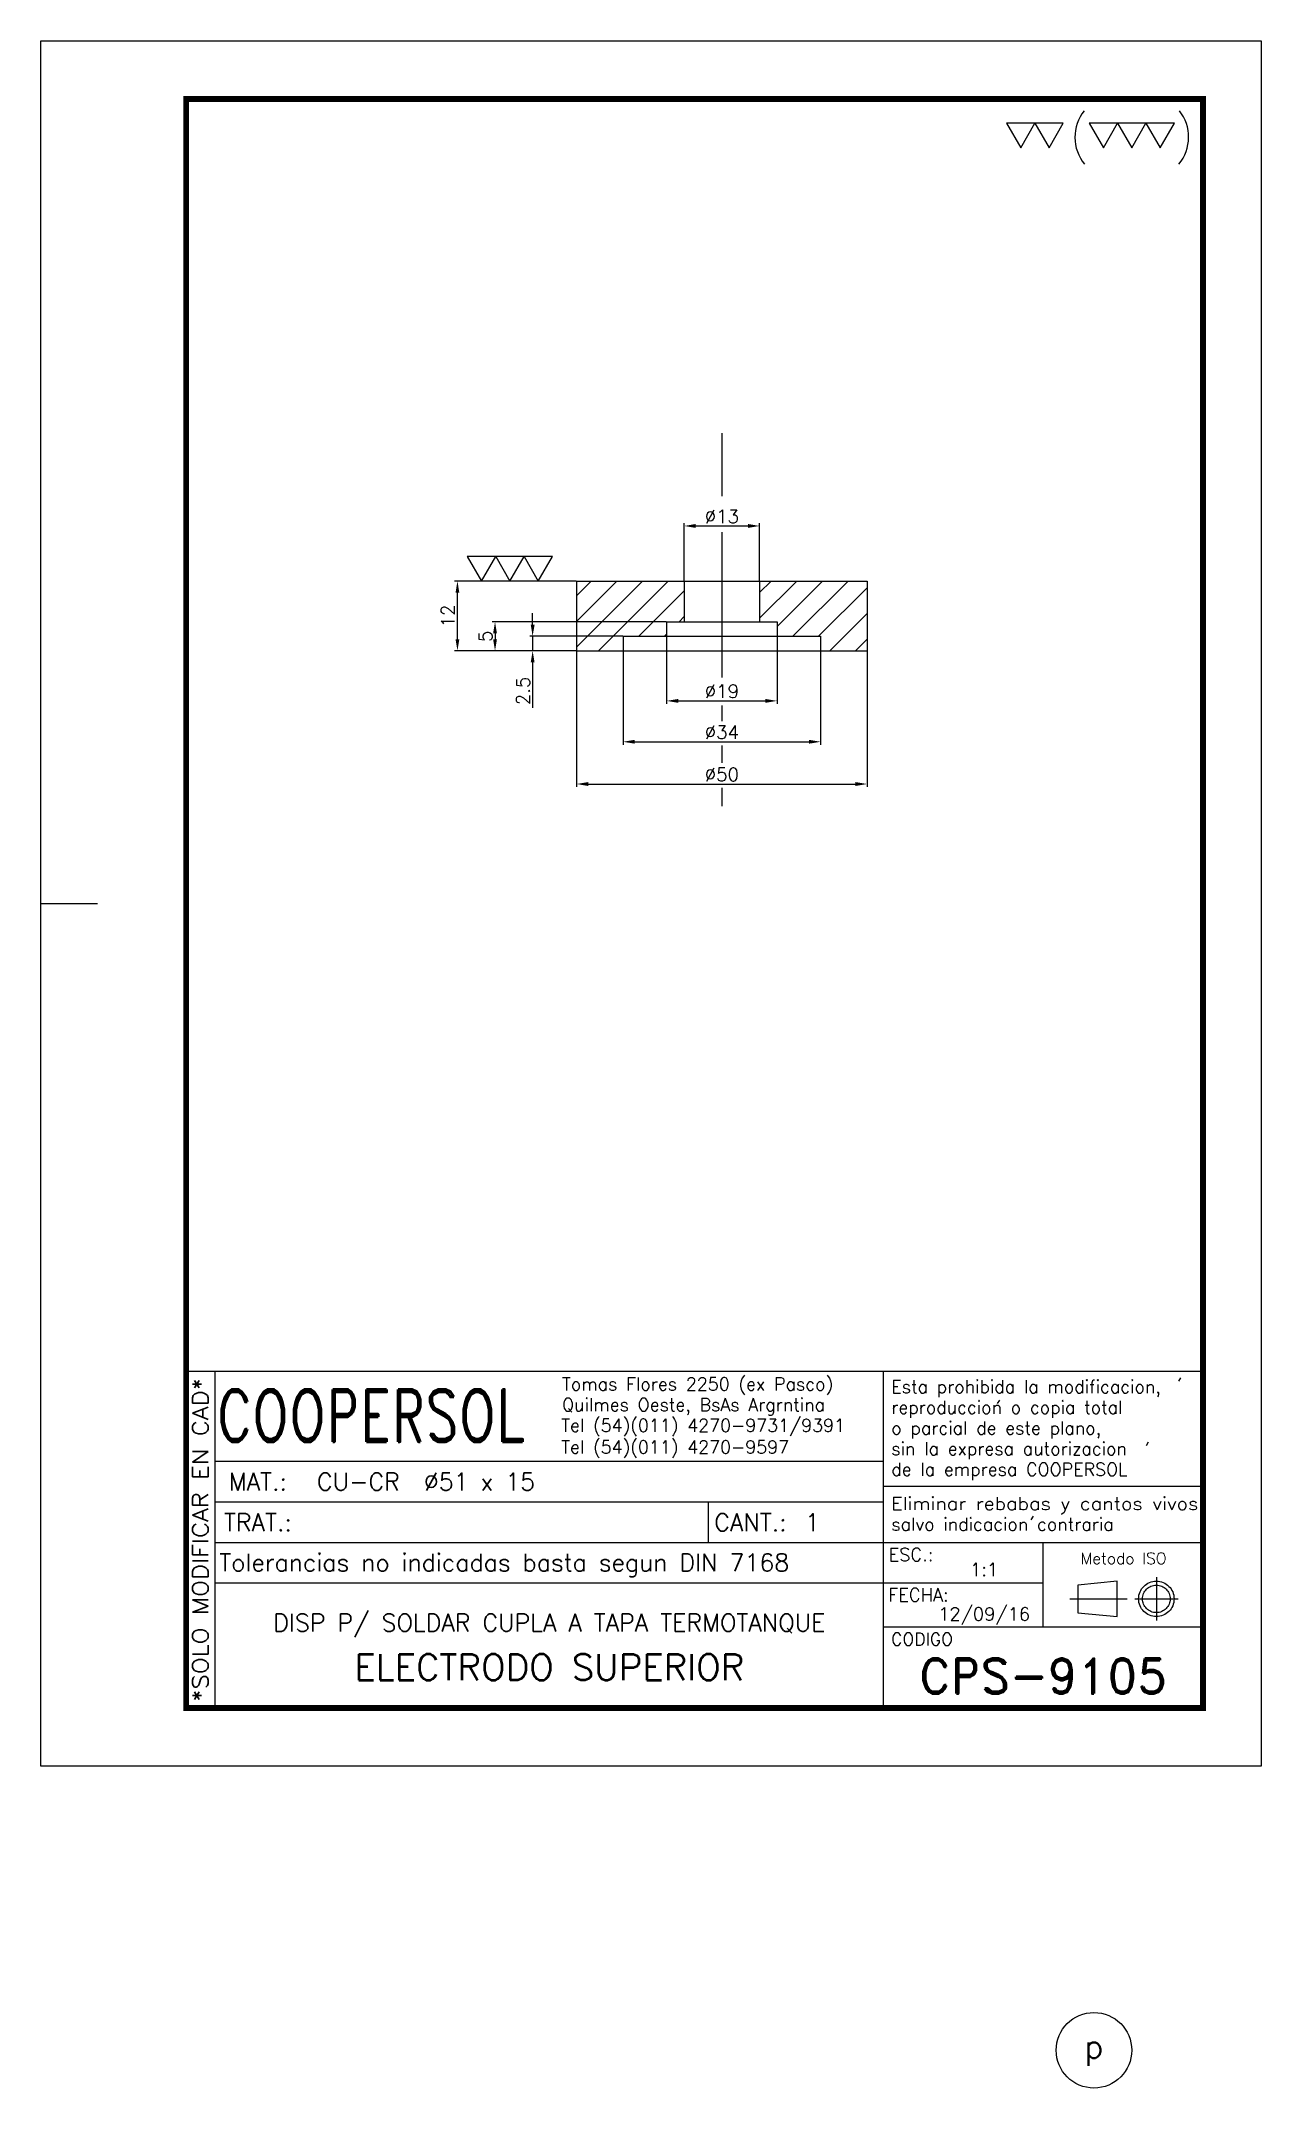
# Model space of a CAD drawing. Extents: x -21308 to -16735, y 11657 to 13517.
# Drawn here: x -19838 to -19628, y 12763 to 13115.4 of the extents above; entities that cross this region are included whole.
import ezdxf
from ezdxf.enums import TextEntityAlignment as Align

# ---------------------------------------------------------------- set-up
doc = ezdxf.new("R2010")
doc.units = 0
doc.header["$LTSCALE"] = 20
doc.header["$MEASUREMENT"] = 0
doc.linetypes.add('CENTER', pattern=[2, 1.25, -0.25, 0.25, -0.25])
doc.layers.get('0').update_dxf_attribs({"linetype": 'CONTINUOUS'})
doc.layers.get('DEFPOINTS').update_dxf_attribs({"linetype": 'CONTINUOUS'})
for name, color, linetype in [('0-POS', 3, 'CONTINUOUS'), ('1', 1, 'CENTER'), ('CL', 1, 'CENTER'), ('CO', 3, 'CONTINUOUS'), ('POS', 3, 'CONTINUOUS'), ('RY', 5, 'CONTINUOUS')]:
    doc.layers.add(name, color=color, linetype=linetype)
doc.styles.add('ROMAND', font='ROMAND')
doc.styles.add('ROMANS', font='ROMANS.SHX')
doc.dimstyles.new('1', dxfattribs={"dimtxt": 2.3, "dimasz": 2, "dimexe": 0.5, "dimexo": 0.0625, "dimgap": 0.5, "dimtad": 1, "dimdec": 4, "dimdsep": 46, "dimtxsty": 'ROMANS', "dimcen": -2, "dimclrt": 7, "dimadec": 0, "dimazin": 0, "dimtfac": 0.869565, "dimtdec": 4, "dimtmove": 0, "dimatfit": 3, "dimfxl": 1, "dimtolj": 1, "dimarcsym": 0})

msp = doc.modelspace()

# ---------------------------------------------------------------- blocks, each defined once
blk = doc.blocks.new('A4G')
blk.add_line((0, 148.5), (9.75, 148.5))
blk.add_lwpolyline([(0, 297), (210, 297), (210, 0), (0, 0)], close=True)
at = {"const_width": 1}
blk.add_lwpolyline([(25, 287), (200, 287), (200, 10), (25, 10)], close=True, dxfattribs=at)
blk = doc.blocks.new('*D275')
at = {"layer": 'CO', "color": 0, "lineweight": -2}
for p, q in [((-19727.31, 13022.5), (-19727.31, 13032.42)), ((-19725.31, 13031.92), (-19716.31, 13031.92)), ((-19714.31, 13022.5), (-19714.31, 13032.42))]:
    blk.add_line(p, q, dxfattribs=at)
at = {"layer": 'CO', "color": 0}
for points in [[(-19725.31, 13032.26), (-19725.31, 13031.59), (-19727.31, 13031.92)], [(-19716.31, 13032.26), (-19716.31, 13031.59), (-19714.31, 13031.92)]]:
    blk.add_solid(points, dxfattribs=at)
at = {"layer": 'DEFPOINTS', "color": 0}
for p in [(-19714.31, 13031.92), (-19727.31, 13022.43), (-19714.31, 13022.43)]:
    blk.add_point(p, dxfattribs=at)
at = {"layer": 'CO', "color": 7, "insert": (-19720.81, 13033.57), "char_height": 2.3, "attachment_point": 5, "style": 'ROMANS'}
blk.add_mtext('\\A1;%%C13', dxfattribs=at)
blk = doc.blocks.new('*D276')
at = {"layer": 'CO', "color": 0, "lineweight": -2}
for p, q in [((-19730.31, 13012.87), (-19730.31, 13001.31)), ((-19711.31, 13012.87), (-19711.31, 13001.31)), ((-19728.31, 13001.81), (-19713.31, 13001.81))]:
    blk.add_line(p, q, dxfattribs=at)
at = {"layer": 'CO', "color": 0}
for points in [[(-19728.31, 13002.14), (-19728.31, 13001.48), (-19730.31, 13001.81)], [(-19713.31, 13002.14), (-19713.31, 13001.48), (-19711.31, 13001.81)]]:
    blk.add_solid(points, dxfattribs=at)
at = {"layer": 'DEFPOINTS', "color": 0}
for p in [(-19730.31, 13012.93), (-19711.31, 13012.93), (-19711.31, 13001.81)]:
    blk.add_point(p, dxfattribs=at)
at = {"layer": 'CO', "color": 7, "insert": (-19720.81, 13003.46), "char_height": 2.3, "attachment_point": 5, "style": 'ROMANS'}
blk.add_mtext('\\A1;%%C19', dxfattribs=at)
blk = doc.blocks.new('*D277')
at = {"layer": 'CO', "color": 0, "lineweight": -2}
for p, q in [((-19737.81, 13010.37), (-19737.81, 12994.27)), ((-19703.81, 13010.37), (-19703.81, 12994.27)), ((-19735.81, 12994.77), (-19705.81, 12994.77))]:
    blk.add_line(p, q, dxfattribs=at)
at = {"layer": 'CO', "color": 0}
for points in [[(-19735.81, 12995.1), (-19735.81, 12994.44), (-19737.81, 12994.77)], [(-19705.81, 12995.1), (-19705.81, 12994.44), (-19703.81, 12994.77)]]:
    blk.add_solid(points, dxfattribs=at)
at = {"layer": 'DEFPOINTS', "color": 0}
for p in [(-19737.81, 13010.43), (-19703.81, 13010.43), (-19703.81, 12994.77)]:
    blk.add_point(p, dxfattribs=at)
at = {"layer": 'CO', "color": 7, "insert": (-19720.81, 12996.42), "char_height": 2.3, "attachment_point": 5, "style": 'ROMANS'}
blk.add_mtext('\\A1;%%C34', dxfattribs=at)
blk = doc.blocks.new('*D278')
at = {"layer": 'CO', "color": 0, "lineweight": -2}
for p, q in [((-19745.81, 13010.37), (-19745.81, 12987)), ((-19695.81, 13010.37), (-19695.81, 12987)), ((-19743.81, 12987.5), (-19697.81, 12987.5))]:
    blk.add_line(p, q, dxfattribs=at)
at = {"layer": 'CO', "color": 0}
for points in [[(-19743.81, 12987.83), (-19743.81, 12987.16), (-19745.81, 12987.5)], [(-19697.81, 12987.83), (-19697.81, 12987.16), (-19695.81, 12987.5)]]:
    blk.add_solid(points, dxfattribs=at)
at = {"layer": 'DEFPOINTS', "color": 0}
for p in [(-19745.81, 13010.43), (-19695.81, 13010.43), (-19695.81, 12987.5)]:
    blk.add_point(p, dxfattribs=at)
at = {"layer": 'CO', "color": 7, "insert": (-19720.81, 12989.15), "char_height": 2.3, "attachment_point": 5, "style": 'ROMANS'}
blk.add_mtext('\\A1;%%C50', dxfattribs=at)
blk = doc.blocks.new('*D279')
at = {"layer": 'CO', "color": 0, "lineweight": -2}
for p, q in [((-19753.38, 13014.93), (-19753.38, 13016.93)), ((-19737.87, 13012.93), (-19753.88, 13012.93)), ((-19753.38, 13012.93), (-19753.38, 13010.43)), ((-19745.87, 13010.43), (-19753.88, 13010.43)), ((-19753.38, 13008.43), (-19753.38, 13000.61))]:
    blk.add_line(p, q, dxfattribs=at)
at = {"layer": 'CO', "color": 0}
for points in [[(-19753.71, 13014.93), (-19753.04, 13014.93), (-19753.38, 13012.93)], [(-19753.71, 13008.43), (-19753.04, 13008.43), (-19753.38, 13010.43)]]:
    blk.add_solid(points, dxfattribs=at)
at = {"layer": 'DEFPOINTS', "color": 0}
for p in [(-19737.81, 13012.93), (-19753.38, 13010.43), (-19745.81, 13010.43)]:
    blk.add_point(p, dxfattribs=at)
at = {"layer": 'CO', "color": 7, "insert": (-19755.03, 13003.52), "char_height": 2.3, "attachment_point": 5, "rotation": 90, "style": 'ROMANS'}
blk.add_mtext('\\A1;2.5', dxfattribs=at)
blk = doc.blocks.new('*D280')
at = {"layer": 'CO', "color": 0, "lineweight": -2}
for p, q in [((-19730.37, 13015.43), (-19760.35, 13015.43)), ((-19759.85, 13013.43), (-19759.85, 13012.43)), ((-19745.87, 13010.43), (-19760.35, 13010.43))]:
    blk.add_line(p, q, dxfattribs=at)
at = {"layer": 'CO', "color": 0}
for points in [[(-19760.18, 13013.43), (-19759.52, 13013.43), (-19759.85, 13015.43)], [(-19760.18, 13012.43), (-19759.52, 13012.43), (-19759.85, 13010.43)]]:
    blk.add_solid(points, dxfattribs=at)
at = {"layer": 'DEFPOINTS', "color": 0}
for p in [(-19730.31, 13015.43), (-19759.85, 13010.43), (-19745.81, 13010.43)]:
    blk.add_point(p, dxfattribs=at)
at = {"layer": 'CO', "color": 7, "insert": (-19761.5, 13012.93), "char_height": 2.3, "attachment_point": 5, "rotation": 90, "style": 'ROMANS'}
blk.add_mtext('\\A1;5', dxfattribs=at)
blk = doc.blocks.new('*D281')
at = {"layer": 'CO', "color": 0, "lineweight": -2}
for p, q in [((-19745.87, 13022.43), (-19766.82, 13022.43)), ((-19766.32, 13012.43), (-19766.32, 13020.43)), ((-19745.87, 13010.43), (-19766.82, 13010.43))]:
    blk.add_line(p, q, dxfattribs=at)
at = {"layer": 'CO', "color": 0}
for points in [[(-19766.65, 13020.43), (-19765.99, 13020.43), (-19766.32, 13022.43)], [(-19766.65, 13012.43), (-19765.99, 13012.43), (-19766.32, 13010.43)]]:
    blk.add_solid(points, dxfattribs=at)
at = {"layer": 'DEFPOINTS', "color": 0}
for p in [(-19766.32, 13022.43), (-19745.81, 13022.43), (-19745.81, 13010.43)]:
    blk.add_point(p, dxfattribs=at)
at = {"layer": 'CO', "color": 7, "insert": (-19767.97, 13016.43), "char_height": 2.3, "attachment_point": 5, "rotation": 90, "style": 'ROMANS'}
blk.add_mtext('\\A1;12', dxfattribs=at)
blk = doc.blocks.new('COOPERSOLROT-02')
for p, q in [((0, 58), (175, 58)), ((0, 0), (0, 58)), ((5, 0), (5, 58)), ((120, 0), (120, 58)), ((175, 0), (175, 58)), ((5, 42.5), (120, 42.5)), ((5, 35.5), (120, 35.5)), ((89.89, 28.5), (89.89, 35.5)), ((120, 38.19), (175, 38.19)), ((5, 28.5), (175, 28.5)), ((147.5, 14), (147.5, 28.5)), ((147.5, 21.5), (5, 21.5)), ((120, 14), (175, 14)), ((0, 0), (175, 0))]:
    blk.add_line(p, q)
at = {"color": 1, "linetype": 'CENTER'}
blk.add_line((166.98, 22.51), (166.98, 15.06), dxfattribs=at)
for points in [[(152.09, 18.79), (161.93, 18.79)], [(163.26, 18.79), (170.71, 18.79)]]:
    blk.add_lwpolyline(points, dxfattribs=at)
at = {"layer": '1'}
for points in [[(170.85, 56.26), (171.21, 56.85)], [(139.66, 52.43), (140.02, 53.02)], [(165.28, 45.22), (165.64, 45.81)], [(145.46, 32.42), (145.82, 33.01)]]:
    blk.add_lwpolyline(points, dxfattribs=at)
blk.add_lwpolyline([(160.25, 18.79), (160.25, 21.83), (153.47, 21.16), (153.47, 16.41), (160.25, 15.74)], close=True, dxfattribs=at)
for radius in [3.05, 2.37]:
    blk.add_circle((166.98, 18.79), radius, dxfattribs=at)
at = {"style": 'ROMANS', "width": 0.996387}
blk.add_text('*SOLO MODIFICAR EN CAD*', height=2.7, rotation=90, dxfattribs=at).set_placement((3.77, 1.09), (3.77, 56.81), align=Align.FIT)
at = {"style": 'ROMAND', "width": 0.75}
blk.add_text('COOPERSOL', height=9, dxfattribs=at).set_placement((5.26, 45.85))
at = {"style": 'ROMANS'}
for s, p in [('MAT.:', (7.32, 37.47)), ('TRAT.:', (6.5, 30.47)), ('CANT.:', (90.89, 30.47)), ('Tolerancias no indicadas basta segun DIN 7168', (5.7, 23.56))]:
    blk.add_text(s, height=3, dxfattribs=at).set_placement(p)
for tag, height, style, p in [('CONJUNTO', 2.3, 'ROMANS', (62.5, 17.5)), ('SUBCONJUNTO', 3, 'ROMANS', (62.5, 11.5)), ('COD-PLA', 6, 'ROMAND', (147.5, 5.5)), ('DENOMINACION', 4.5, 'ROMANS', (62.5, 4.75))]:
    blk.add_attdef(tag, text='', height=height, dxfattribs=dict(style=style)).set_placement(p, align=Align.MIDDLE)
at = {"layer": '1', "style": 'ROMANS'}
for s, height, p in [('Tomas Flores 2250 (ex Pasco)', 2.2, (64.69, 54.68)), ('Esta prohibida la modificacion,', 2.2, (121.36, 54.23)), ('Quilmes Oeste, BsAs Argrntina', 2.2, (64.69, 51.12)), ('reproduccion o copia total', 2.2, (121.36, 50.67)), ('Tel (54)(011) 4270-9731/9391', 2.2, (64.55, 47.56)), ('o parcial de este plano,', 2.2, (121.36, 47.11)), ('Tel (54)(011) 4270-9597', 2.2, (64.55, 43.83)), ('sin la expresa autorizacion ', 2.2, (121.36, 43.55)), ('de la empresa COOPERSOL', 2.2, (121.36, 39.99)), ('salvo indicacion contraria', 2.2, (121.36, 30.54)), ('ESC.:', 2.25, (120.89, 25.29)), ('FECHA:', 2.25, (120.81, 18.36)), ('CODIGO', 2.16, (121.33, 10.78))]:
    blk.add_text(s, height=height, dxfattribs=at).set_placement(p)
at = {"layer": '1', "style": 'ROMANS', "width": 0.96139}
blk.add_text('Eliminar rebabas y cantos vivos', height=2.2, dxfattribs=at).set_placement((121.34, 34.1), (174.21, 34.1), align=Align.FIT)
at = {"layer": '1', "style": 'ROMANS'}
blk.add_text('Metodo ISO', height=1.948, dxfattribs=at).set_placement((161.34, 25.77), align=Align.MIDDLE)
for tag, p in [('MAT', (22.51, 37.47)), ('TRAT', (22.51, 30.47)), ('CANT', (106.49, 30.47))]:
    blk.add_attdef(tag, p, '', height=3, dxfattribs=at)
for tag, p in [('ESC', (137.33, 22.73)), ('FECHA', (137.33, 15.06))]:
    blk.add_attdef(tag, text='', height=2.25, dxfattribs=at).set_placement(p, align=Align.CENTER)
blk = doc.blocks.new('POS')
at = {"layer": '0-POS'}
blk.add_circle((0, 0), 6.5, dxfattribs=at)
at = {"layer": '0-POS', "style": 'ROMANS', "flags": 4}
blk.add_attdef('P', text='', height=4, dxfattribs=at).set_placement((0, 0), align=Align.MIDDLE)

# ---------------------------------------------------------------- dimensions: what is measured, and where the dimension line sits
at = {"layer": 'CO'}
for base, p1, p2, picture, middle in [((-19714.30997, 13031.9249), (-19727.30997, 13022.43293), (-19714.30997, 13022.43293), '*D275', (-19720.80997, 13033.5749)), ((-19711.30997, 13001.81141), (-19730.30997, 13012.93293), (-19711.30997, 13012.93293), '*D276', (-19720.80997, 13003.46141)), ((-19695.80997, 12987.49741), (-19745.80997, 13010.43293), (-19695.80997, 13010.43293), '*D278', (-19720.80997, 12989.14741)), ((-19703.80997, 12994.76984), (-19737.80997, 13010.43293), (-19703.80997, 13010.43293), '*D277', (-19720.80997, 12996.41984))]:
    dim = msp.add_linear_dim(base=base, p1=p1, p2=p2, text='%%C<>', dimstyle='1', dxfattribs=at)
    dim.commit()
    dim.dimension.update_dxf_attribs({"geometry": picture, "text_midpoint": middle})
for base, p1, p2, picture, middle in [((-19766.32068, 13022.43293), (-19745.80997, 13010.43293), (-19745.80997, 13022.43293), '*D281', (-19767.97068, 13016.43293)), ((-19759.84888, 13010.43293), (-19730.30997, 13015.43293), (-19745.80997, 13010.43293), '*D280', (-19761.49888, 13012.93293)), ((-19753.37709, 13010.43293), (-19737.80997, 13012.93293), (-19745.80997, 13010.43293), '*D279', (-19755.02709, 13003.52341))]:
    dim = msp.add_linear_dim(base=base, p1=p1, p2=p2, angle=90, dimstyle='1', dxfattribs=at)
    dim.commit()
    dim.dimension.update_dxf_attribs({"geometry": picture, "text_midpoint": middle})

# ---------------------------------------------------------------- hatches: boundary and pattern name
at = {"layer": 'RY'}
h = msp.add_hatch(dxfattribs=at)
h.set_pattern_fill('ANSI31', color=256, scale=25, style=0)
h.set_pattern_definition([(45, (-420, 0), (-2.2097087, 2.2097087), [])])
h.paths.add_polyline_path([(-19745.80997, 13022.43293), (-19745.80997, 13010.43293), (-19737.80997, 13010.43293), (-19737.80997, 13012.93293), (-19730.30997, 13012.93293), (-19730.30997, 13015.43293), (-19727.30997, 13015.43293), (-19727.30997, 13022.43293)])
h.paths.add_polyline_path([(-19711.30997, 13015.43293), (-19711.30997, 13012.93293), (-19703.80997, 13012.93293), (-19703.80997, 13010.43293), (-19695.80997, 13010.43293), (-19695.80997, 13022.43293), (-19714.30997, 13022.43293), (-19714.30997, 13015.43293)])

# ---------------------------------------------------------------- linework, layer by layer
for p, q in [((-19745.80997, 13022.43293), (-19745.80997, 13010.43293)), ((-19745.80997, 13022.43293), (-19695.80997, 13022.43293)), ((-19727.30997, 13022.43293), (-19727.30997, 13015.43293)), ((-19714.30997, 13022.43293), (-19714.30997, 13015.43293)), ((-19695.80997, 13022.43293), (-19695.80997, 13010.43293)), ((-19730.30997, 13015.43293), (-19730.30997, 13012.93293)), ((-19730.30997, 13015.43293), (-19711.30997, 13015.43293)), ((-19711.30997, 13015.43293), (-19711.30997, 13012.93293)), ((-19737.80997, 13012.93293), (-19737.80997, 13010.43293)), ((-19737.80997, 13012.93293), (-19703.80997, 13012.93293)), ((-19703.80997, 13012.93293), (-19703.80997, 13010.43293)), ((-19745.80997, 13010.43293), (-19695.80997, 13010.43293))]:
    msp.add_line(p, q)
at = {"layer": 'CL'}
for p, q in [((-19720.80997, 13047.8724), (-19720.80997, 13037.03934)), ((-19720.80997, 13030.82962), (-19720.80997, 13005.22282)), ((-19720.80997, 13001.03214), (-19720.80997, 12998.30184)), ((-19720.80997, 12994.14918), (-19720.80997, 12991.15986)), ((-19720.80997, 12986.84617), (-19720.80997, 12983.66328))]:
    msp.add_line(p, q, dxfattribs=at)
at = {"layer": 'CO'}
for points in [[(-19669.37234, 13097.02856), (-19666.92819, 13101.26195), (-19671.81649, 13101.26195)], [(-19664.48404, 13097.02856), (-19662.03988, 13101.26195), (-19666.92819, 13101.26195)], [(-19655.14486, 13097.02856), (-19652.70071, 13101.26195), (-19657.58902, 13101.26195)], [(-19650.25656, 13097.02856), (-19647.81241, 13101.26195), (-19652.70071, 13101.26195)], [(-19645.36825, 13097.02856), (-19642.9241, 13101.26195), (-19647.81241, 13101.26195)], [(-19762.18251, 13022.43293), (-19759.73836, 13026.66633), (-19764.62667, 13026.66633)], [(-19757.29421, 13022.43293), (-19754.85006, 13026.66633), (-19759.73836, 13026.66633)], [(-19752.40591, 13022.43293), (-19749.96175, 13026.66633), (-19754.85006, 13026.66633)]]:
    msp.add_lwpolyline(points, close=True, dxfattribs=at)
for centre, start, end in [((-19652.68693, 13098.85707), 141.7687645, 219.2464834), ((-19647.82618, 13098.85707), 320.7535166, 38.2312355)]:
    msp.add_arc(centre, 7.35713, start, end, dxfattribs=at)

# ---------------------------------------------------------------- block references
msp.add_blockref('A4G', (-19838.00568, 12818.42201))
ref = msp.add_blockref('COOPERSOLROT-02', (-19813.00568, 12828.42201))
ref.add_attrib('COD-PLA', 'CPS-9105', dxfattribs={"height": 6, "style": 'ROMAND'}).set_placement((-19665.50568, 12833.92201), align=Align.MIDDLE)
ref.add_attrib('FECHA', '12/09/16', dxfattribs={"layer": '1', "height": 2.25, "style": 'ROMANS'}).set_placement((-19675.671, 12843.48301), align=Align.CENTER)
ref.add_attrib('MAT', 'CU-CR  %%c51 x 15', (-19790.50039, 12865.89016), dxfattribs={"layer": '1', "height": 3, "style": 'ROMANS'})
ref.add_attrib('ESC', '1:1', dxfattribs={"layer": '1', "height": 2.25, "style": 'ROMANS'}).set_placement((-19675.671, 12851.15056), align=Align.CENTER)
ref.add_attrib('CANT', '1', (-19706.51509, 12858.89016), dxfattribs={"layer": '1', "height": 3, "style": 'ROMANS'})
ref.add_attrib('DENOMINACION', 'ELECTRODO SUPERIOR', dxfattribs={"height": 4.5, "style": 'ROMANS'}).set_placement((-19750.50568, 12835.45983), align=Align.MIDDLE)
ref.add_attrib('SUBCONJUNTO', 'DISP P/ SOLDAR CUPLA A TAPA TERMOTANQUE', dxfattribs={"height": 3, "style": 'ROMANS'}).set_placement((-19750.50568, 12842.89986), align=Align.MIDDLE)
at = {"layer": 'POS'}
msp.add_blockref('POS', (-19656.76252, 12769.49964), dxfattribs=at).add_auto_attribs({'P': 'p'})

msp.set_redraw_order([(e.dxf.handle, doc.entitydb.next_handle()) for e in msp.query("TEXT MTEXT ATTDEF DIMENSION ARC_DIMENSION")])  # texts and dimensions are drawn at this point

doc.saveas('drawing.dxf')
